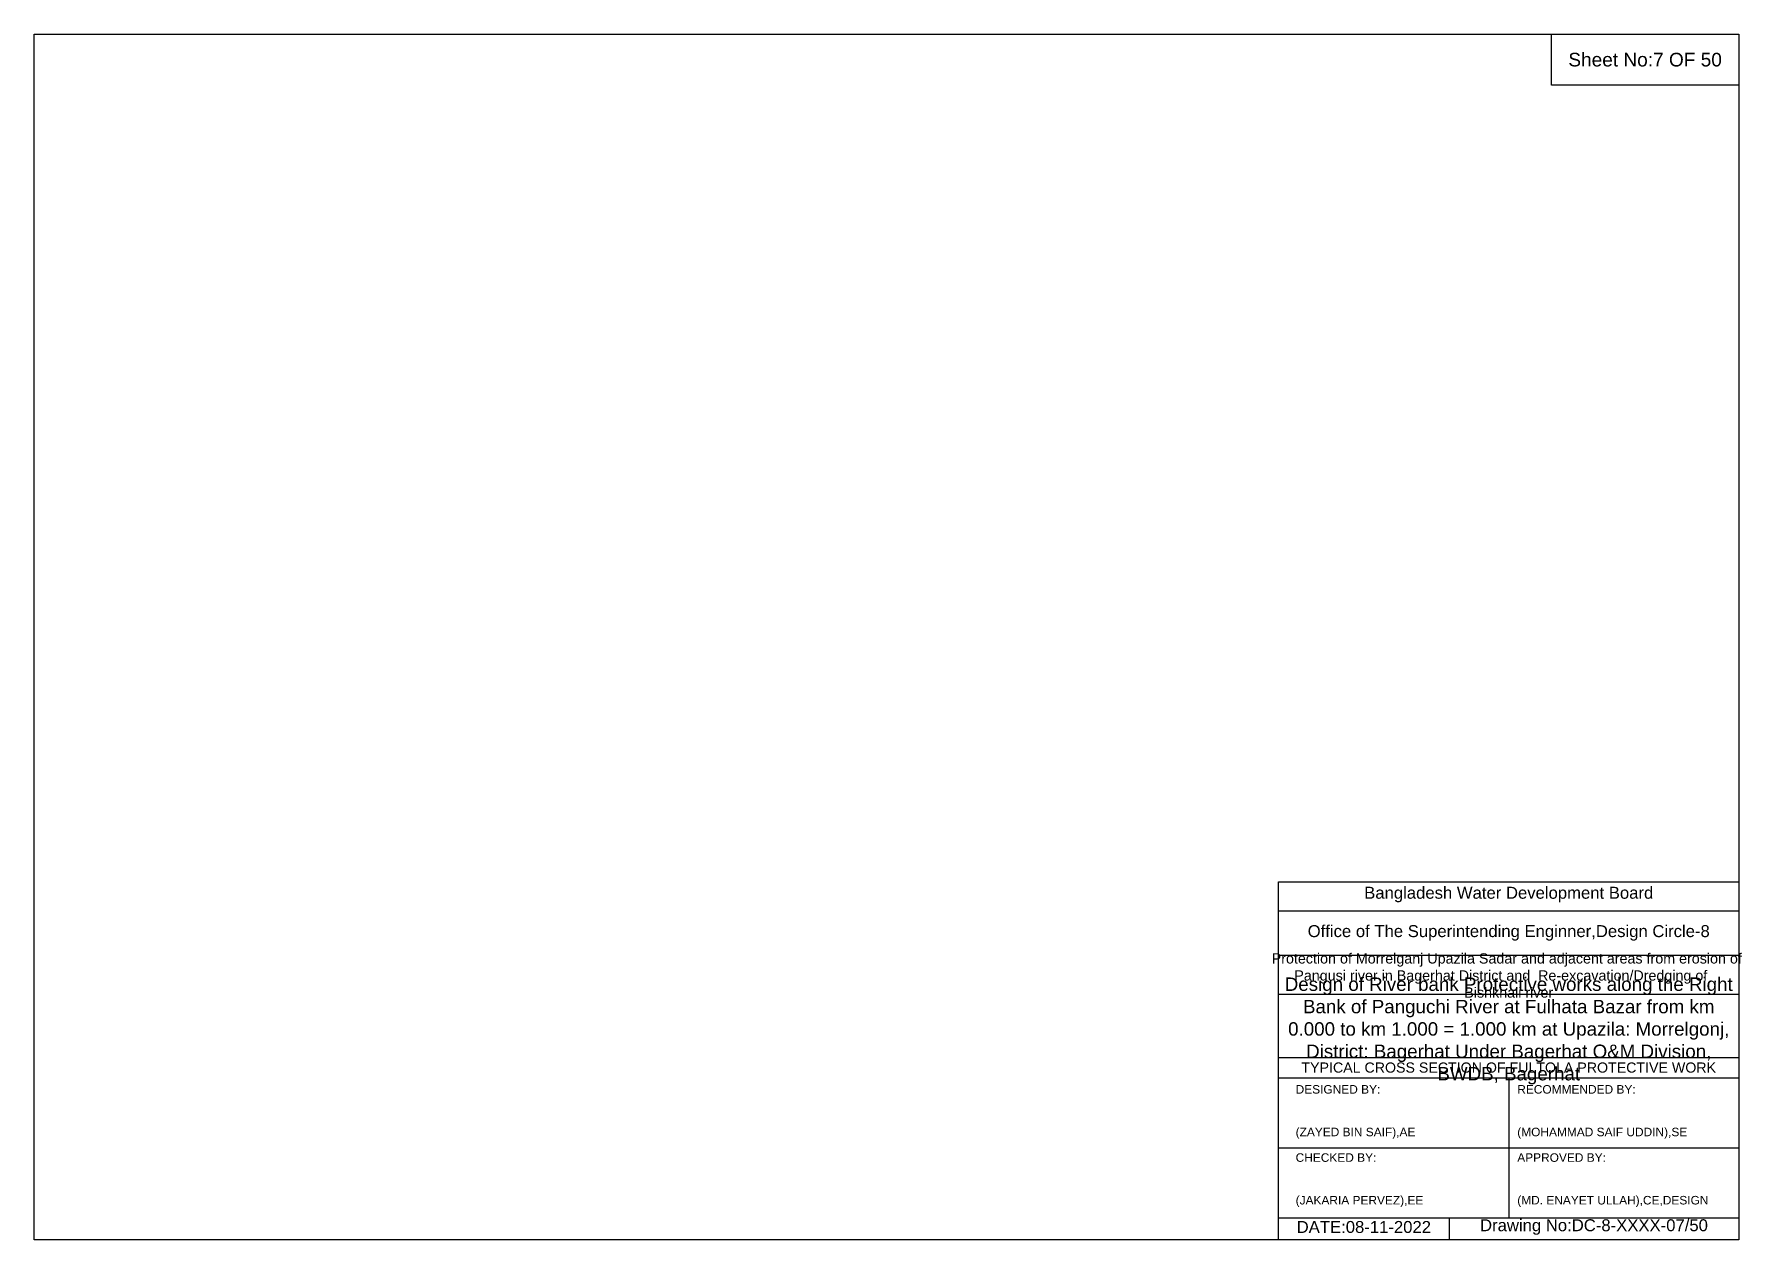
# Model space of a CAD drawing. Header units: inches. Extents: x 89000 to 305017, y -7071 to 0.
# Drawn here: x 190000 to 200017, y -7071 to 0 of the extents above; entities that cross this region are included whole.
import ezdxf

# ---------------------------------------------------------------- set-up
doc = ezdxf.new("R2010")
doc.units = ezdxf.units.IN
doc.header["$LTSCALE"] = 7
doc.header["$MEASUREMENT"] = 0
doc.styles.get("Standard").update_dxf_attribs({"font": 'arial.ttf'})

msp = doc.modelspace()

# ---------------------------------------------------------------- texts
at = {"attachment_point": 5}
for s, insert, char_height in [('Sheet No:7 OF 50', (199450, -150), 80), ('Bangladesh Water Development Board', (198650, -5046), 70), ('Office of The Superintending Enginner,Design Circle-8', (198650, -5271), 70)]:
    msp.add_mtext(s, dxfattribs=dict(at, insert=insert, char_height=char_height))
for s, insert, char_height, width, attachment_point in [('Protection of Morrelganj Upazila Sadar and adjacent areas from erosion of  Pangusi river in Bagerhat District and  Re-excavation/Dredging of     Bishkhali river', (198650, -5521), 60, 2800, 5), ('Design of River bank Protective works along the Right Bank of Panguchi River at Fulhata Bazar from km 0.000 to km 1.000 = 1.000 km at Upazila: Morrelgonj, District: Bagerhat Under Bagerhat O&M Division, BWDB, Bagerhat ', (198650, -5846), 78.71299581, 2700, 5), ('TYPICAL CROSS SECTION OF FULTOLA PROTECTIVE WORK', (198650, -6061), 59.5765532, 2800, 5), ('DESIGNED BY:^J^J^J(ZAYED BIN SAIF),AE', (197400, -6321), 50, 1400, 4), ('RECOMMENDED BY:^J^J^J(MOHAMMAD SAIF UDDIN),SE', (198700, -6321), 50, 1400, 4), ('CHECKED BY:^J^J^J(JAKARIA PERVEZ),EE', (197400, -6721), 50, 1400, 4), ('APPROVED BY:^J^J^J(MD. ENAYET ULLAH),CE,DESIGN', (198700, -6721), 50, 1400, 4), ('DATE:08-11-2022', (197800, -6996), 70, 1400, 5), ('Drawing No:DC-8-XXXX-07/50', (199150, -6996), 70, 2200, 5)]:
    msp.add_mtext(s, dxfattribs=dict(insert=insert, char_height=char_height, width=width, attachment_point=attachment_point))

# ---------------------------------------------------------------- linework, layer by layer
for points in [[(190000, 0), (200000, 0), (200000, -7071), (190000, -7071)], [(198900, 0), (200000, 0), (200000, -300), (198900, -300)]]:
    msp.add_lwpolyline(points, close=True)
for points in [[(197300, -7071), (197300, -4971), (200000, -4971)], [(197300, -5141), (200000, -5141)], [(197300, -5401), (200000, -5401)], [(197300, -5631), (200000, -5631)], [(197300, -6001), (200000, -6001)], [(197300, -6121), (200000, -6121)], [(198650, -6121), (198650, -6941)], [(197300, -6531), (200000, -6531)], [(197300, -6941), (200000, -6941)], [(198300, -6941), (198300, -7071)]]:
    msp.add_lwpolyline(points)

msp.set_redraw_order([(e.dxf.handle, doc.entitydb.next_handle()) for e in msp.query("TEXT MTEXT ATTDEF DIMENSION ARC_DIMENSION")])  # texts and dimensions are drawn at this point

doc.saveas('drawing.dxf')
